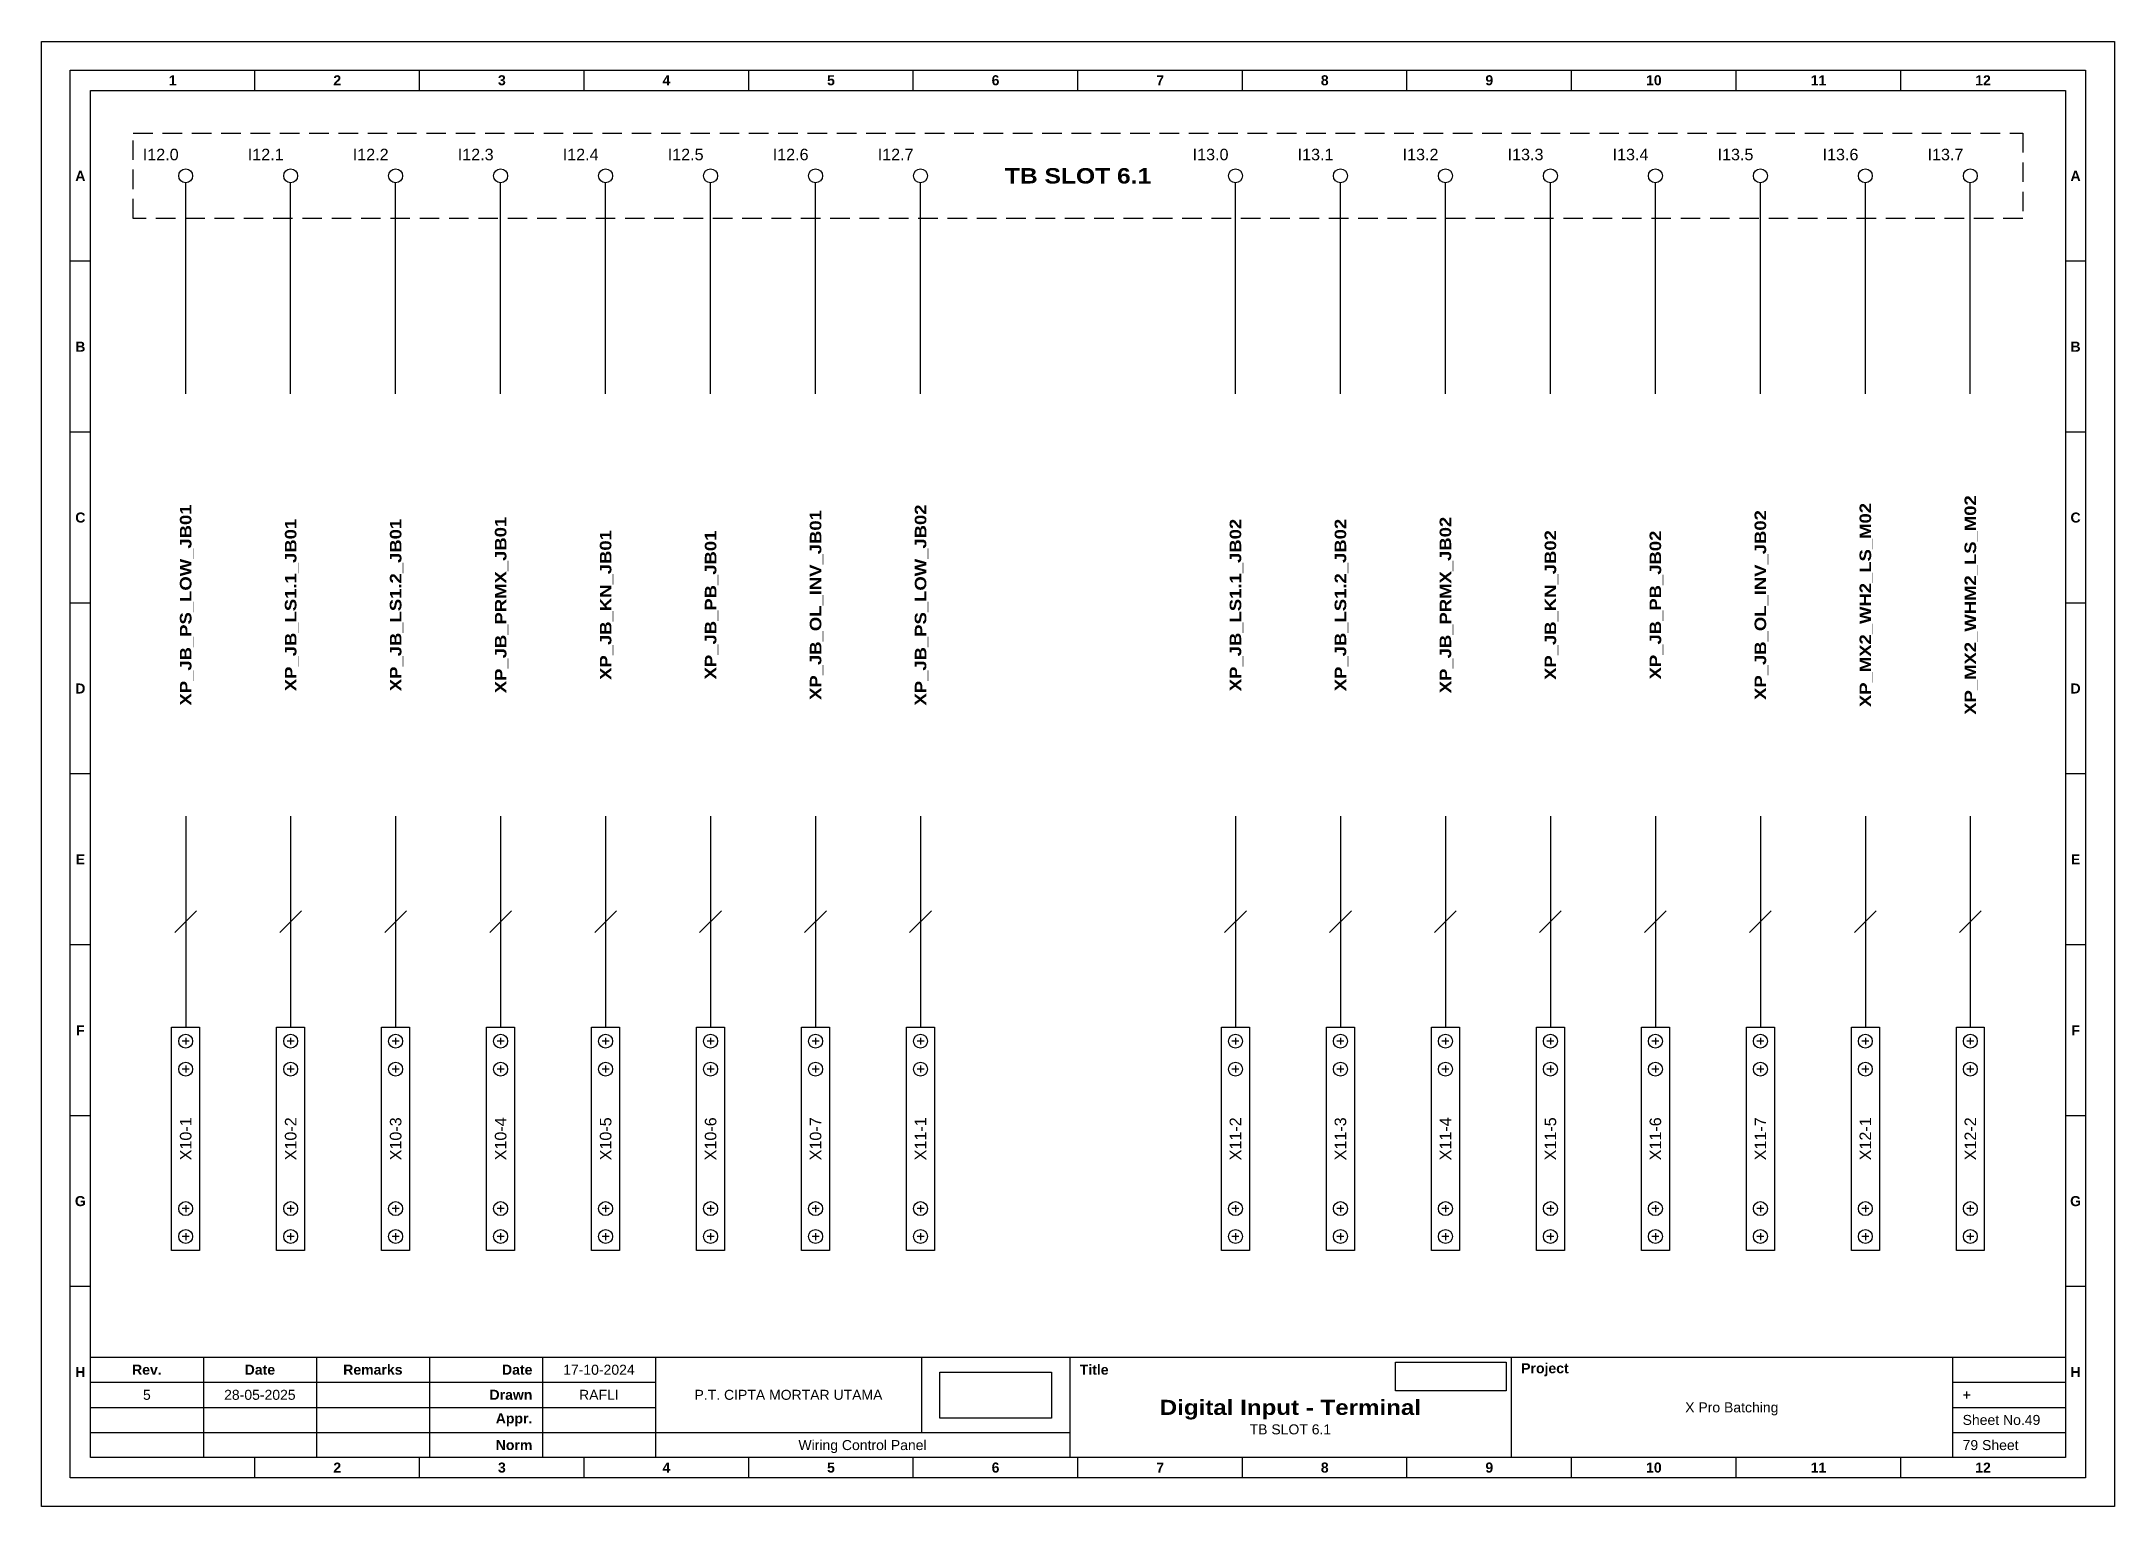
# Model space of a CAD drawing. Header units: millimetres. Extents: x 1758 to 3576, y 1915 to 2566.
# Drawn here: x 2377.8 to 2647.1, y 2145.2 to 2335.6 of the extents above; entities that cross this region are included whole.
import ezdxf
from ezdxf.enums import TextEntityAlignment as Align

# ---------------------------------------------------------------- set-up
doc = ezdxf.new("R2010")
doc.units = ezdxf.units.MM
doc.linetypes.add('HIDDEN', pattern=[9.525, 6.35, -3.175])
doc.styles.add('Bold', font='ariblk.ttf', dxfattribs={"height": 25.4})
doc.styles.get("Standard").update_dxf_attribs({"font": 'arial.ttf'})
picture_1 = doc.add_image_def('image1.png', size_in_pixel=(2048, 847))
picture_2 = doc.add_image_def('image2.png', size_in_pixel=(2092, 542))

msp = doc.modelspace()

# ---------------------------------------------------------------- texts
at = {"ltscale": 500}
for s, p in [('I12.0', (2395.58, 2320.95)), ('I12.1', (2409.22, 2320.95)), ('I12.2', (2422.86, 2320.95)), ('I12.3', (2436.5, 2320.95)), ('I12.4', (2450.14, 2320.95)), ('I12.5', (2463.78, 2320.95)), ('I12.6', (2477.42, 2320.95)), ('I12.7', (2491.06, 2320.95)), ('I13.0', (2531.98, 2320.95)), ('I13.1', (2545.62, 2320.95)), ('I13.2', (2559.26, 2320.95)), ('I13.3', (2572.9, 2320.95)), ('I13.4', (2586.54, 2320.95)), ('I13.5', (2600.18, 2320.95)), ('I13.6', (2613.82, 2320.95)), ('I13.7', (2627.46, 2320.95))]:
    msp.add_text(s, height=1.5, dxfattribs=at).set_placement(p, align=Align.MIDDLE_RIGHT)
at = {"ltscale": 500, "style": 'Bold'}
msp.add_text('TB SLOT 6.1', height=2, dxfattribs=at).set_placement((2512.43, 2318.18), align=Align.MIDDLE_CENTER)
for s, p in [('XP_MX2_WHM2_LS_M02', (2628.36, 2262.4)), ('XP_JB_PS_LOW_JB01', (2396.49, 2262.4)), ('XP_JB_LS1.1_JB01', (2410.13, 2262.4)), ('XP_JB_LS1.2_JB01', (2423.77, 2262.4)), ('XP_JB_PRMX_JB01', (2437.41, 2262.4)), ('XP_JB_OL_INV_JB01', (2478.33, 2262.4)), ('XP_JB_PS_LOW_JB02', (2491.97, 2262.4)), ('XP_JB_LS1.1_JB02', (2532.88, 2262.4)), ('XP_JB_LS1.2_JB02', (2546.52, 2262.4)), ('XP_JB_PRMX_JB02', (2560.16, 2262.4)), ('XP_JB_OL_INV_JB02', (2601.08, 2262.4)), ('XP_MX2_WH2_LS_M02', (2614.72, 2262.4)), ('XP_JB_KN_JB01', (2451.05, 2262.4)), ('XP_JB_PB_JB01', (2464.69, 2262.4)), ('XP_JB_KN_JB02', (2573.8, 2262.4)), ('XP_JB_PB_JB02', (2587.44, 2262.4))]:
    msp.add_text(s, height=1.5, rotation=90, dxfattribs=at).set_placement(p, align=Align.MIDDLE_CENTER)
at = {"ltscale": 500}
for s, p in [('X10-1', (2396.49, 2193.02)), ('X10-2', (2410.13, 2193.02)), ('X10-3', (2423.77, 2193.02)), ('X10-4', (2437.41, 2193.02)), ('X10-5', (2451.05, 2193.02)), ('X10-6', (2464.69, 2193.02)), ('X10-7', (2478.33, 2193.02)), ('X11-1', (2491.97, 2193.02)), ('X11-2', (2532.88, 2193.02)), ('X11-3', (2546.52, 2193.02)), ('X11-4', (2560.16, 2193.02)), ('X11-5', (2573.8, 2193.02)), ('X11-6', (2587.44, 2193.02)), ('X11-7', (2601.08, 2193.02)), ('X12-1', (2614.72, 2193.02)), ('X12-2', (2628.36, 2193.02))]:
    msp.add_text(s, height=1.5, rotation=90, dxfattribs=at).set_placement(p, align=Align.MIDDLE_CENTER)

# ---------------------------------------------------------------- blocks, each defined once
blk = doc.blocks.new('KOP MU PROJECT')
at = {"color": 6, "ltscale": 50}
for p, q in [((27.74, 184.05), (27.74, 186.66)), ((49.13, 184.05), (49.13, 186.66)), ((70.51, 184.05), (70.51, 186.66)), ((91.89, 184.05), (91.89, 186.66)), ((113.27, 184.05), (113.27, 186.66)), ((134.66, 184.05), (134.66, 186.66)), ((156.04, 184.05), (156.04, 186.66)), ((177.42, 184.05), (177.42, 186.66)), ((198.8, 184.05), (198.8, 186.66)), ((220.19, 184.05), (220.19, 186.66)), ((241.57, 184.05), (241.57, 186.66)), ((6.36, 161.84), (3.75, 161.84)), ((265.59, 161.84), (262.98, 161.84)), ((6.36, 139.63), (3.75, 139.63)), ((265.59, 139.63), (262.98, 139.63)), ((6.36, 117.42), (3.75, 117.42)), ((265.59, 117.42), (262.98, 117.42)), ((6.36, 95.22), (3.75, 95.22)), ((265.59, 95.22), (262.98, 95.22)), ((6.36, 73.01), (3.75, 73.01)), ((265.59, 73.01), (262.98, 73.01)), ((6.36, 50.8), (3.75, 50.8)), ((265.59, 50.8), (262.98, 50.8)), ((6.36, 28.59), (3.75, 28.59)), ((265.59, 28.59), (262.98, 28.59)), ((27.74, 3.75), (27.74, 6.36)), ((49.13, 3.75), (49.13, 6.36)), ((70.51, 3.75), (70.51, 6.36)), ((91.89, 3.75), (91.89, 6.36)), ((113.27, 3.75), (113.27, 6.36)), ((134.66, 3.75), (134.66, 6.36)), ((156.04, 3.75), (156.04, 6.36)), ((177.42, 3.75), (177.42, 6.36)), ((198.8, 3.75), (198.8, 6.36)), ((220.19, 3.75), (220.19, 6.36)), ((241.57, 3.75), (241.57, 6.36))]:
    blk.add_line(p, q, dxfattribs=at)
at = {"ltscale": 50}
for p, q in [((6.36, 19.41), (262.98, 19.41)), ((21.04, 19.41), (21.04, 6.36)), ((35.72, 19.41), (35.72, 6.36)), ((50.41, 19.41), (50.41, 6.36)), ((65.09, 19.41), (65.09, 6.36)), ((79.77, 19.41), (79.77, 6.36)), ((114.35, 19.41), (114.35, 9.62)), ((133.6, 19.41), (133.6, 6.36)), ((190.95, 19.41), (190.95, 6.36)), ((248.3, 19.41), (248.3, 6.36)), ((6.36, 16.15), (79.77, 16.15)), ((248.3, 16.15), (262.98, 16.15)), ((6.36, 12.89), (79.77, 12.89)), ((248.3, 12.89), (262.98, 12.89)), ((6.36, 9.62), (133.6, 9.62)), ((248.3, 9.62), (262.98, 9.62))]:
    blk.add_line(p, q, dxfattribs=at)
at = {"color": 1, "ltscale": 50}
blk.add_lwpolyline([(269.34, 0), (0, 0), (0, 190.41), (269.34, 190.41)], close=True, dxfattribs=at)
at = {"color": 6, "ltscale": 50}
for points in [[(265.59, 3.75), (3.75, 3.75), (3.75, 186.66), (265.59, 186.66)], [(262.98, 6.36), (6.36, 6.36), (6.36, 184.05), (262.98, 184.05)]]:
    blk.add_lwpolyline(points, close=True, dxfattribs=at)
at = {"ltscale": 50, "char_height": 1.305, "attachment_point": 4}
for s, width, heights, insert in [('\\pxqc;{\\fArial|b1|i0|c0|p34;1}', 21.3825, [2.51], (6.36, 185.36)), ('\\pxqc;{\\fArial|b1|i0|c0|p34;2}', 21.3825, [2.51], (27.74, 185.36)), ('\\pxqc;{\\fArial|b1|i0|c0|p34;3}', 21.3825, [2.51], (49.13, 185.36)), ('\\pxqc;{\\fArial|b1|i0|c0|p34;4}', 21.3825, [2.51], (70.51, 185.36)), ('\\pxqc;{\\fArial|b1|i0|c0|p34;5}', 21.3825, [2.51], (91.89, 185.36)), ('\\pxqc;{\\fArial|b1|i0|c0|p34;6}', 21.3825, [2.51], (113.27, 185.36)), ('\\pxqc;{\\fArial|b1|i0|c0|p34;7}', 21.3825, [2.51], (134.66, 185.36)), ('\\pxqc;{\\fArial|b1|i0|c0|p34;8}', 21.3825, [2.51], (156.04, 185.36)), ('\\pxqc;{\\fArial|b1|i0|c0|p34;9}', 21.3825, [2.51], (177.42, 185.36)), ('\\pxqc;{\\fArial|b1|i0|c0|p34;10}', 21.3825, [2.51], (198.8, 185.36)), ('\\pxqc;{\\fArial|b1|i0|c0|p34;11}', 21.3825, [2.51], (220.19, 185.36)), ('\\pxqc;{\\fArial|b1|i0|c0|p34;12}', 21.3825, [2.51], (241.57, 185.36)), ('\\pxqc;{\\fArial|b1|i0|c0|p34;A}', 2.61, [2.51], (3.75, 172.95)), ('\\pxqc;{\\fArial|b1|i0|c0|p34;A}', 2.61, [2.51], (262.98, 172.95)), ('\\pxqc;{\\fArial|b1|i0|c0|p34;B}', 2.61, [2.51], (3.75, 150.74)), ('\\pxqc;{\\fArial|b1|i0|c0|p34;B}', 2.61, [2.51], (262.98, 150.74)), ('\\pxqc;{\\fArial|b1|i0|c0|p34;C}', 2.61, [2.51], (3.75, 128.53)), ('\\pxqc;{\\fArial|b1|i0|c0|p34;C}', 2.61, [2.51], (262.98, 128.53)), ('\\pxqc;{\\fArial|b1|i0|c0|p34;D}', 2.61, [2.51], (3.75, 106.32)), ('\\pxqc;{\\fArial|b1|i0|c0|p34;D}', 2.61, [2.51], (262.98, 106.32)), ('\\pxqc;{\\fArial|b1|i0|c0|p34;E}', 2.61, [2.51], (3.75, 84.11)), ('\\pxqc;{\\fArial|b1|i0|c0|p34;E}', 2.61, [2.51], (262.98, 84.11)), ('\\pxqc;{\\fArial|b1|i0|c0|p34;F}', 2.61, [2.51], (3.75, 61.9)), ('\\pxqc;{\\fArial|b1|i0|c0|p34;F}', 2.61, [2.51], (262.98, 61.9)), ('\\pxqc;{\\fArial|b1|i0|c0|p34;G}', 2.61, [2.51], (3.75, 39.69)), ('\\pxqc;{\\fArial|b1|i0|c0|p34;G}', 2.61, [2.51], (262.98, 39.69)), ('\\pxqc;{\\fArial|b1|i0|c0|p34;H}', 2.61, [2.51], (3.75, 17.47)), ('\\pxqc;{\\fArial|b1|i0|c0|p34;Rev.}', 14.6811, [2.88], (6.36, 17.78)), ('\\pxqc;{\\fArial|b1|i0|c0|p34;Date}', 14.6811, [2.88], (21.04, 17.78)), ('\\pxqc;{\\fArial|b1|i0|c0|p34;Remarks}', 14.6811, [2.88], (35.72, 17.78)), ('\\pxqr;{\\fArial|b1|i0|c0|p34;Date}', 13.3761, [2.88], (50.41, 17.78)), ('\\pxql;{\\fArial|b1|i0|c0|p34;Title}', 50.2419, [2.88], (134.9, 17.78)), ('\\pxql;{\\fArial|b1|i0|c0|p34;Project}', 50.2419, [2.88], (192.25, 17.78)), ('\\pxqc;{\\fArial|b1|i0|c0|p34;H}', 2.61, [2.51], (262.98, 17.47)), ('\\pxqr;{\\fArial|b1|i0|c0|p34;Drawn}', 13.3761, [2.88], (50.41, 14.52)), ('\\pxql;{\\fArial|b1|i0|c0|p34;+}', 14.6811, [2.88], (249.61, 14.52)), ('\\pxqr;{\\fArial|b1|i0|c0|p34;Appr.}', 13.3761, [2.88], (50.41, 11.26)), ('\\pxqr;{\\fArial|b1|i0|c0|p34;Norm}', 13.3761, [2.88], (50.41, 7.99)), ('\\pxqc;{\\fArial|b1|i0|c0|p34;2}', 21.3825, [2.51], (27.74, 5.06)), ('\\pxqc;{\\fArial|b1|i0|c0|p34;3}', 21.3825, [2.51], (49.13, 5.06)), ('\\pxqc;{\\fArial|b1|i0|c0|p34;4}', 21.3825, [2.51], (70.51, 5.06)), ('\\pxqc;{\\fArial|b1|i0|c0|p34;5}', 21.3825, [2.51], (91.89, 5.06)), ('\\pxqc;{\\fArial|b1|i0|c0|p34;6}', 21.3825, [2.51], (113.27, 5.06)), ('\\pxqc;{\\fArial|b1|i0|c0|p34;7}', 21.3825, [2.51], (134.66, 5.06)), ('\\pxqc;{\\fArial|b1|i0|c0|p34;8}', 21.3825, [2.51], (156.04, 5.06)), ('\\pxqc;{\\fArial|b1|i0|c0|p34;9}', 21.3825, [2.51], (177.42, 5.06)), ('\\pxqc;{\\fArial|b1|i0|c0|p34;10}', 21.3825, [2.51], (198.8, 5.06)), ('\\pxqc;{\\fArial|b1|i0|c0|p34;11}', 21.3825, [2.51], (220.19, 5.06)), ('\\pxqc;{\\fArial|b1|i0|c0|p34;12}', 21.3825, [2.51], (241.57, 5.06))]:
    blk.add_mtext_dynamic_manual_height_columns(s, width=width, gutter_width=0.0326, heights=heights, dxfattribs=dict(at, insert=insert))
at = {"ltscale": 50}
for tag, p in [('DATECREATED', (72.43, 17.78)), ('REV', (13.7, 14.52)), ('REVDATE', (28.38, 14.52)), ('REMARKS', (43.06, 14.52)), ('DRAWN', (72.43, 14.52)), ('COMPANY', (97.06, 14.52)), ('PROJECT', (219.62, 12.89)), ('APPR', (72.43, 11.26)), ('NORM', (72.43, 7.99)), ('DRAWINGCATEGORY', (106.68, 7.99)), ('DESCRIPTION', (162.27, 10.03))]:
    blk.add_attdef(tag, text='', height=1.3, dxfattribs=at).set_placement(p, align=Align.MIDDLE_CENTER)
at = {"ltscale": 50, "style": 'Bold'}
blk.add_attdef('TITLE', text='', height=1.96, dxfattribs=at).set_placement((162.27, 12.89), align=Align.MIDDLE_CENTER)
at = {"ltscale": 50}
for tag, p in [('SHEETNUMBER', (249.61, 11.26)), ('TOTALSHEET', (249.61, 7.99))]:
    blk.add_attdef(tag, text='', height=1.3, dxfattribs=at).set_placement(p, align=Align.MIDDLE_LEFT)
image = blk.add_image(picture_1, insert=(116.72, 11.48), size_in_units=(14.5, 6), dxfattribs=at)
image.dxf.flags = 15
image = blk.add_image(picture_2, insert=(175.94, 15.04), size_in_units=(14.36, 3.72), dxfattribs=at)
image.dxf.flags = 15

# ---------------------------------------------------------------- linework, layer by layer
at = {"color": 146, "true_color": 0x105689}
for p, q in [((2396.49, 2289.83), (2396.49, 2317.27)), ((2410.13, 2289.83), (2410.13, 2317.27)), ((2423.77, 2289.83), (2423.77, 2317.27)), ((2437.41, 2289.83), (2437.41, 2317.27)), ((2451.05, 2289.83), (2451.05, 2317.27)), ((2464.69, 2289.83), (2464.69, 2317.27)), ((2478.33, 2289.83), (2478.33, 2317.27)), ((2491.97, 2289.83), (2491.97, 2317.27)), ((2532.88, 2289.83), (2532.88, 2317.27)), ((2546.52, 2289.83), (2546.52, 2317.27)), ((2560.16, 2289.83), (2560.16, 2317.27)), ((2573.8, 2289.83), (2573.8, 2317.27)), ((2587.44, 2289.83), (2587.44, 2317.27)), ((2601.08, 2289.83), (2601.08, 2317.27)), ((2614.72, 2289.83), (2614.72, 2317.27)), ((2628.36, 2289.83), (2628.36, 2317.27)), ((2396.49, 2234.96), (2396.49, 2207.52)), ((2410.13, 2234.96), (2410.13, 2207.52)), ((2423.77, 2234.96), (2423.77, 2207.52)), ((2437.41, 2234.96), (2437.41, 2207.52)), ((2451.05, 2234.96), (2451.05, 2207.52)), ((2464.69, 2234.96), (2464.69, 2207.52)), ((2478.33, 2234.96), (2478.33, 2207.52)), ((2491.97, 2234.96), (2491.97, 2207.52)), ((2532.88, 2234.96), (2532.88, 2207.52)), ((2546.52, 2234.96), (2546.52, 2207.52)), ((2560.16, 2234.96), (2560.16, 2207.52)), ((2573.8, 2234.96), (2573.8, 2207.52)), ((2587.44, 2234.96), (2587.44, 2207.52)), ((2601.08, 2234.96), (2601.08, 2207.52)), ((2614.72, 2234.96), (2614.72, 2207.52)), ((2628.36, 2234.96), (2628.36, 2207.52)), ((2395.07, 2219.83), (2397.9, 2222.66)), ((2408.71, 2219.83), (2411.54, 2222.66)), ((2422.35, 2219.83), (2425.18, 2222.66)), ((2435.99, 2219.83), (2438.82, 2222.66)), ((2449.63, 2219.83), (2452.46, 2222.66)), ((2463.27, 2219.83), (2466.1, 2222.66)), ((2476.91, 2219.83), (2479.74, 2222.66)), ((2490.55, 2219.83), (2493.38, 2222.66)), ((2531.47, 2219.83), (2534.3, 2222.66)), ((2545.11, 2219.83), (2547.94, 2222.66)), ((2558.75, 2219.83), (2561.58, 2222.66)), ((2572.39, 2219.83), (2575.22, 2222.66)), ((2586.03, 2219.83), (2588.86, 2222.66)), ((2599.67, 2219.83), (2602.5, 2222.66)), ((2613.31, 2219.83), (2616.14, 2222.66)), ((2626.95, 2219.83), (2629.78, 2222.66))]:
    msp.add_line(p, q, dxfattribs=at)
at = {"color": 6}
for p, q in [((2396.49, 2206.16), (2396.49, 2205.26)), ((2410.13, 2206.16), (2410.13, 2205.26)), ((2423.77, 2206.16), (2423.77, 2205.26)), ((2437.41, 2206.16), (2437.41, 2205.26)), ((2451.05, 2206.16), (2451.05, 2205.26)), ((2464.69, 2206.16), (2464.69, 2205.26)), ((2478.33, 2206.16), (2478.33, 2205.26)), ((2491.97, 2206.16), (2491.97, 2205.26)), ((2532.88, 2206.16), (2532.88, 2205.26)), ((2546.52, 2206.16), (2546.52, 2205.26)), ((2560.16, 2206.16), (2560.16, 2205.26)), ((2573.8, 2206.16), (2573.8, 2205.26)), ((2587.44, 2206.16), (2587.44, 2205.26)), ((2601.08, 2206.16), (2601.08, 2205.26)), ((2614.72, 2206.16), (2614.72, 2205.26)), ((2628.36, 2206.16), (2628.36, 2205.26)), ((2396.94, 2205.71), (2396.03, 2205.71)), ((2410.58, 2205.71), (2409.67, 2205.71)), ((2424.22, 2205.71), (2423.31, 2205.71)), ((2437.86, 2205.71), (2436.95, 2205.71)), ((2451.5, 2205.71), (2450.59, 2205.71)), ((2465.14, 2205.71), (2464.23, 2205.71)), ((2478.78, 2205.71), (2477.87, 2205.71)), ((2492.42, 2205.71), (2491.51, 2205.71)), ((2533.34, 2205.71), (2532.43, 2205.71)), ((2546.98, 2205.71), (2546.07, 2205.71)), ((2560.62, 2205.71), (2559.71, 2205.71)), ((2574.26, 2205.71), (2573.35, 2205.71)), ((2587.9, 2205.71), (2586.99, 2205.71)), ((2601.54, 2205.71), (2600.63, 2205.71)), ((2615.18, 2205.71), (2614.27, 2205.71)), ((2628.82, 2205.71), (2627.91, 2205.71)), ((2396.94, 2202.08), (2396.03, 2202.08)), ((2396.49, 2202.54), (2396.49, 2201.63)), ((2410.58, 2202.08), (2409.67, 2202.08)), ((2410.13, 2202.54), (2410.13, 2201.63)), ((2424.22, 2202.08), (2423.31, 2202.08)), ((2423.77, 2202.54), (2423.77, 2201.63)), ((2437.86, 2202.08), (2436.95, 2202.08)), ((2437.41, 2202.54), (2437.41, 2201.63)), ((2451.5, 2202.08), (2450.59, 2202.08)), ((2451.05, 2202.54), (2451.05, 2201.63)), ((2465.14, 2202.08), (2464.23, 2202.08)), ((2464.69, 2202.54), (2464.69, 2201.63)), ((2478.78, 2202.08), (2477.87, 2202.08)), ((2478.33, 2202.54), (2478.33, 2201.63)), ((2492.42, 2202.08), (2491.51, 2202.08)), ((2491.97, 2202.54), (2491.97, 2201.63)), ((2533.34, 2202.08), (2532.43, 2202.08)), ((2532.88, 2202.54), (2532.88, 2201.63)), ((2546.98, 2202.08), (2546.07, 2202.08)), ((2546.52, 2202.54), (2546.52, 2201.63)), ((2560.62, 2202.08), (2559.71, 2202.08)), ((2560.16, 2202.54), (2560.16, 2201.63)), ((2574.26, 2202.08), (2573.35, 2202.08)), ((2573.8, 2202.54), (2573.8, 2201.63)), ((2587.9, 2202.08), (2586.99, 2202.08)), ((2587.44, 2202.54), (2587.44, 2201.63)), ((2601.54, 2202.08), (2600.63, 2202.08)), ((2601.08, 2202.54), (2601.08, 2201.63)), ((2615.18, 2202.08), (2614.27, 2202.08)), ((2614.72, 2202.54), (2614.72, 2201.63)), ((2628.82, 2202.08), (2627.91, 2202.08)), ((2628.36, 2202.54), (2628.36, 2201.63)), ((2396.49, 2184.41), (2396.49, 2183.5)), ((2410.13, 2184.41), (2410.13, 2183.5)), ((2423.77, 2184.41), (2423.77, 2183.5)), ((2437.41, 2184.41), (2437.41, 2183.5)), ((2451.05, 2184.41), (2451.05, 2183.5)), ((2464.69, 2184.41), (2464.69, 2183.5)), ((2478.33, 2184.41), (2478.33, 2183.5)), ((2491.97, 2184.41), (2491.97, 2183.5)), ((2532.88, 2184.41), (2532.88, 2183.5)), ((2546.52, 2184.41), (2546.52, 2183.5)), ((2560.16, 2184.41), (2560.16, 2183.5)), ((2573.8, 2184.41), (2573.8, 2183.5)), ((2587.44, 2184.41), (2587.44, 2183.5)), ((2601.08, 2184.41), (2601.08, 2183.5)), ((2614.72, 2184.41), (2614.72, 2183.5)), ((2628.36, 2184.41), (2628.36, 2183.5)), ((2396.94, 2183.95), (2396.03, 2183.95)), ((2410.58, 2183.95), (2409.67, 2183.95)), ((2424.22, 2183.95), (2423.31, 2183.95)), ((2437.86, 2183.95), (2436.95, 2183.95)), ((2451.5, 2183.95), (2450.59, 2183.95)), ((2465.14, 2183.95), (2464.23, 2183.95)), ((2478.78, 2183.95), (2477.87, 2183.95)), ((2492.42, 2183.95), (2491.51, 2183.95)), ((2533.34, 2183.95), (2532.43, 2183.95)), ((2546.98, 2183.95), (2546.07, 2183.95)), ((2560.62, 2183.95), (2559.71, 2183.95)), ((2574.26, 2183.95), (2573.35, 2183.95)), ((2587.9, 2183.95), (2586.99, 2183.95)), ((2601.54, 2183.95), (2600.63, 2183.95)), ((2615.18, 2183.95), (2614.27, 2183.95)), ((2628.82, 2183.95), (2627.91, 2183.95)), ((2396.94, 2180.33), (2396.03, 2180.33)), ((2396.49, 2180.78), (2396.49, 2179.87)), ((2410.58, 2180.33), (2409.67, 2180.33)), ((2410.13, 2180.78), (2410.13, 2179.87)), ((2424.22, 2180.33), (2423.31, 2180.33)), ((2423.77, 2180.78), (2423.77, 2179.87)), ((2437.86, 2180.33), (2436.95, 2180.33)), ((2437.41, 2180.78), (2437.41, 2179.87)), ((2451.5, 2180.33), (2450.59, 2180.33)), ((2451.05, 2180.78), (2451.05, 2179.87)), ((2465.14, 2180.33), (2464.23, 2180.33)), ((2464.69, 2180.78), (2464.69, 2179.87)), ((2478.78, 2180.33), (2477.87, 2180.33)), ((2478.33, 2180.78), (2478.33, 2179.87)), ((2492.42, 2180.33), (2491.51, 2180.33)), ((2491.97, 2180.78), (2491.97, 2179.87)), ((2533.34, 2180.33), (2532.43, 2180.33)), ((2532.88, 2180.78), (2532.88, 2179.87)), ((2546.98, 2180.33), (2546.07, 2180.33)), ((2546.52, 2180.78), (2546.52, 2179.87)), ((2560.62, 2180.33), (2559.71, 2180.33)), ((2560.16, 2180.78), (2560.16, 2179.87)), ((2574.26, 2180.33), (2573.35, 2180.33)), ((2573.8, 2180.78), (2573.8, 2179.87)), ((2587.9, 2180.33), (2586.99, 2180.33)), ((2587.44, 2180.78), (2587.44, 2179.87)), ((2601.54, 2180.33), (2600.63, 2180.33)), ((2601.08, 2180.78), (2601.08, 2179.87)), ((2615.18, 2180.33), (2614.27, 2180.33)), ((2614.72, 2180.78), (2614.72, 2179.87)), ((2628.82, 2180.33), (2627.91, 2180.33)), ((2628.36, 2180.78), (2628.36, 2179.87))]:
    msp.add_line(p, q, dxfattribs=at)
at = {"linetype": 'HIDDEN', "ltscale": 0.4}
msp.add_lwpolyline([(2389.67, 2323.73), (2635.18, 2323.73), (2635.18, 2312.63), (2389.67, 2312.63)], close=True, dxfattribs=at)
at = {"color": 6}
for points in [[(2394.67, 2207.52), (2398.3, 2207.52), (2398.3, 2178.51), (2394.67, 2178.51)], [(2408.31, 2207.52), (2411.94, 2207.52), (2411.94, 2178.51), (2408.31, 2178.51)], [(2421.95, 2207.52), (2425.58, 2207.52), (2425.58, 2178.51), (2421.95, 2178.51)], [(2435.59, 2207.52), (2439.22, 2207.52), (2439.22, 2178.51), (2435.59, 2178.51)], [(2449.23, 2207.52), (2452.86, 2207.52), (2452.86, 2178.51), (2449.23, 2178.51)], [(2462.87, 2207.52), (2466.5, 2207.52), (2466.5, 2178.51), (2462.87, 2178.51)], [(2476.51, 2207.52), (2480.14, 2207.52), (2480.14, 2178.51), (2476.51, 2178.51)], [(2490.15, 2207.52), (2493.78, 2207.52), (2493.78, 2178.51), (2490.15, 2178.51)], [(2531.07, 2207.52), (2534.7, 2207.52), (2534.7, 2178.51), (2531.07, 2178.51)], [(2544.71, 2207.52), (2548.34, 2207.52), (2548.34, 2178.51), (2544.71, 2178.51)], [(2558.35, 2207.52), (2561.98, 2207.52), (2561.98, 2178.51), (2558.35, 2178.51)], [(2571.99, 2207.52), (2575.62, 2207.52), (2575.62, 2178.51), (2571.99, 2178.51)], [(2585.63, 2207.52), (2589.26, 2207.52), (2589.26, 2178.51), (2585.63, 2178.51)], [(2599.27, 2207.52), (2602.9, 2207.52), (2602.9, 2178.51), (2599.27, 2178.51)], [(2612.91, 2207.52), (2616.54, 2207.52), (2616.54, 2178.51), (2612.91, 2178.51)], [(2626.55, 2207.52), (2630.18, 2207.52), (2630.18, 2178.51), (2626.55, 2178.51)]]:
    msp.add_lwpolyline(points, close=True, dxfattribs=at)
at = {"color": 146, "ltscale": 500, "true_color": 0x105689}
for centre in [(2396.49, 2318.18), (2410.13, 2318.18), (2423.77, 2318.18), (2437.41, 2318.18), (2451.05, 2318.18), (2464.69, 2318.18), (2478.33, 2318.18), (2491.97, 2318.18), (2532.88, 2318.18), (2546.52, 2318.18), (2560.16, 2318.18), (2573.8, 2318.18), (2587.44, 2318.18), (2601.08, 2318.18), (2614.72, 2318.18), (2628.36, 2318.18)]:
    msp.add_circle(centre, 0.907, dxfattribs=at)
at = {"color": 6, "ltscale": 500}
for centre in [(2396.49, 2205.71), (2410.13, 2205.71), (2423.77, 2205.71), (2437.41, 2205.71), (2451.05, 2205.71), (2464.69, 2205.71), (2478.33, 2205.71), (2491.97, 2205.71), (2532.88, 2205.71), (2546.52, 2205.71), (2560.16, 2205.71), (2573.8, 2205.71), (2587.44, 2205.71), (2601.08, 2205.71), (2614.72, 2205.71), (2628.36, 2205.71), (2396.49, 2202.08), (2410.13, 2202.08), (2423.77, 2202.08), (2437.41, 2202.08), (2451.05, 2202.08), (2464.69, 2202.08), (2478.33, 2202.08), (2491.97, 2202.08), (2532.88, 2202.08), (2546.52, 2202.08), (2560.16, 2202.08), (2573.8, 2202.08), (2587.44, 2202.08), (2601.08, 2202.08), (2614.72, 2202.08), (2628.36, 2202.08), (2396.49, 2183.95), (2410.13, 2183.95), (2423.77, 2183.95), (2437.41, 2183.95), (2451.05, 2183.95), (2464.69, 2183.95), (2478.33, 2183.95), (2491.97, 2183.95), (2532.88, 2183.95), (2546.52, 2183.95), (2560.16, 2183.95), (2573.8, 2183.95), (2587.44, 2183.95), (2601.08, 2183.95), (2614.72, 2183.95), (2628.36, 2183.95), (2396.49, 2180.33), (2410.13, 2180.33), (2423.77, 2180.33), (2437.41, 2180.33), (2451.05, 2180.33), (2464.69, 2180.33), (2478.33, 2180.33), (2491.97, 2180.33), (2532.88, 2180.33), (2546.52, 2180.33), (2560.16, 2180.33), (2573.8, 2180.33), (2587.44, 2180.33), (2601.08, 2180.33), (2614.72, 2180.33), (2628.36, 2180.33)]:
    msp.add_circle(centre, 0.907, dxfattribs=at)

# ---------------------------------------------------------------- block references
msp.add_blockref('KOP MU PROJECT', (2377.75, 2145.23)).add_auto_attribs({'DESCRIPTION': 'TB SLOT 6.1', 'TITLE': 'Digital Input - Terminal', 'PROJECT': 'X Pro Batching', 'COMPANY': 'P.T. CIPTA MORTAR UTAMA', 'DRAWINGCATEGORY': 'Wiring Control Panel', 'DRAWN': 'RAFLI', 'DATECREATED': '17-10-2024', 'REVDATE': '28-05-2025', 'REV': '5', 'SHEETNUMBER': 'Sheet No.49', 'TOTALSHEET': '79 Sheet'})

msp.set_redraw_order([(e.dxf.handle, doc.entitydb.next_handle()) for e in msp.query("TEXT MTEXT ATTDEF DIMENSION ARC_DIMENSION")])  # texts and dimensions are drawn at this point

doc.saveas('drawing.dxf')
